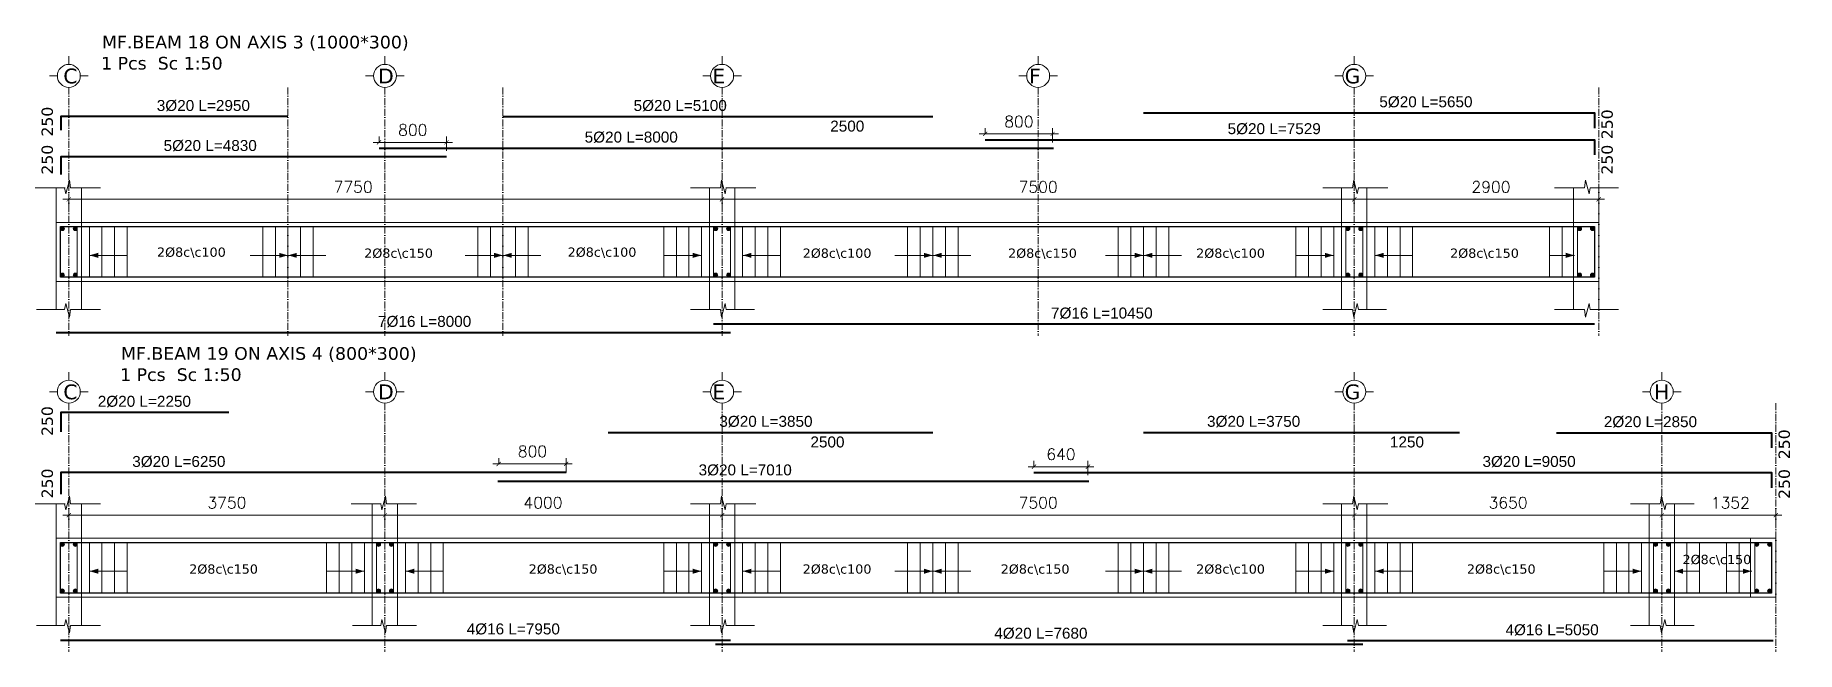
# Model space of a CAD drawing. Header units: inches. Extents: x -17020 to 43805, y -10194 to 123061.
# Drawn here: x 7716 to 9805, y 111317 to 112049 of the extents above; entities that cross this region are included whole.
import ezdxf

# ---------------------------------------------------------------- set-up
doc = ezdxf.new("R2010")
doc.units = ezdxf.units.IN
doc.header["$LTSCALE"] = 0.7
doc.header["$MEASUREMENT"] = 0
doc.linetypes.add('ACAD_ISO10W100', pattern=[18, 12, -3, 0, -3])
doc.layers.get('0').update_dxf_attribs({"lineweight": 13})
doc.layers.get('Defpoints').update_dxf_attribs({"lineweight": 5})
for name, color, linetype, lineweight in [('axis', 254, 'ACAD_ISO10W100', 9), ('BEAM FRAME', 5, 'Continuous', 18), ('COLUMN', 4, 'Continuous', 20), ('elevline', 30, 'Continuous', 20), ('FRAME 070', 5, 'Continuous', 60), ('hatch', 9, 'Continuous', 9), ('renforcment', 141, 'Continuous', 40), ('tex', 3, 'Continuous', 25), ('TEXT', 3, 'Continuous', 25), ('top rein. extension', 50, 'Continuous', 20), ('top renforcment', 7, 'Continuous', 40)]:
    doc.layers.add(name, color=color, linetype=linetype, lineweight=lineweight)
doc.styles.add('100', font='romans.shx', dxfattribs={"height": 13.5})
doc.styles.add('romanc', font='verdana.ttf', dxfattribs={"height": 250})
doc.styles.get("Standard").update_dxf_attribs({"font": 'arial.ttf', "height": 13})
doc.dimstyles.new('100', dxfattribs={"dimtxt": 13.5, "dimasz": 5, "dimexe": 7, "dimexo": 7, "dimgap": 8, "dimtad": 1, "dimdec": 0, "dimlfac": 10, "dimzin": 4, "dimdsep": 46, "dimtxsty": '100', "dimblk": 'ARCHTICK', "dimcen": 0.09, "dimdle": 7, "dimclrd": 1, "dimclre": 8, "dimclrt": 2, "dimadec": 0, "dimazin": 1, "dimtfac": 1, "dimtdec": 0, "dimtix": 1, "dimtofl": 0, "dimtmove": 0, "dimatfit": 3, "dimldrblk": 'ARCHTICK', "dimfxl": 0.18, "dimtolj": 1, "dimtzin": 0, "dimlwd": -1, "dimlwe": -1, "dimarcsym": 0})
doc.dimstyles.get("Standard").update_dxf_attribs({"dimtxt": 13, "dimasz": 5, "dimexe": 0.18, "dimexo": 0.0625, "dimgap": 6, "dimtad": 1, "dimdec": 0, "dimlfac": 10, "dimzin": 0, "dimdsep": 46, "dimtxsty": 'Standard', "dimblk": 'ARCHTICK', "dimcen": 0.09, "dimse1": 1, "dimse2": 1, "dimclrd": 1, "dimclre": 7, "dimclrt": 3, "dimadec": 0, "dimazin": 0, "dimtfac": 1, "dimtdec": 0, "dimtix": 1, "dimtofl": 0, "dimtmove": 0, "dimatfit": 3, "dimldrblk": 'ARCHTICK', "dimfxl": 1, "dimtolj": 1, "dimtzin": 0, "dimarcsym": 0})

msp = doc.modelspace()

# ---------------------------------------------------------------- texts
at = {"layer": 'tex', "style": 'romanc'}
for s, p in [('2%%C8c\\c100', (7859.98, 111785.83)), ('2%%C8c\\c150', (8105.79, 111784.61, -33436.19)), ('2%%C8c\\c100', (8347.15, 111785.83)), ('2%%C8c\\c100', (8626.02, 111784.61, -33436.19)), ('2%%C8c\\c150', (8869.69, 111784.61, -33436.19)), ('2%%C8c\\c100', (9092.82, 111784.61, -33436.19)), ('2%%C8c\\c150', (9394.12, 111784.61, -33436.19)), ('2%%C8c\\c150', (9669.81, 111421.15, -33218.28)), ('2%%C8c\\c150', (7898.16, 111409.79, -33218.28)), ('2%%C8c\\c150', (8300.94, 111409.79, -33218.28)), ('2%%C8c\\c100', (8626.02, 111409.79, -33218.28)), ('2%%C8c\\c150', (8860.99, 111409.79, -33218.28)), ('2%%C8c\\c100', (9092.82, 111409.79, -33218.28)), ('2%%C8c\\c150', (9414.02, 111409.79, -33218.28))]:
    msp.add_text(s, height=11, dxfattribs=at).set_placement(p)
at = {"layer": 'TEXT', "style": 'romanc'}
for s, height, p in [('MF.BEAM 18 ON AXIS 3 (1000*300)', 15, (7794.64, 112033.1)), ('1 Pcs  Sc 1:50 ', 15, (7793.63, 112008.01)), ('C', 17.6, (7748.8, 111991.57)), ('D', 17.6, (8122.28, 111991.57)), ('E', 17.6, (8518.91, 111991.57)), ('F', 17.6, (8894.68, 111991.57)), ('G', 17.6, (9268.99, 111991.57)), ('MF.BEAM 19 ON AXIS 4 (800*300)', 15, (7817.18, 111663.59, 217.91)), ('1 Pcs  Sc 1:50 ', 15, (7816.16, 111638.49, 217.91)), ('C', 17.6, (7748.8, 111616.75, 217.91)), ('D', 17.6, (8122.28, 111616.75, 217.91)), ('E', 17.6, (8518.91, 111616.75, 217.91)), ('G', 17.6, (9268.99, 111616.75, 217.91)), ('H', 17.6, (9636.17, 111616.75, 217.91))]:
    msp.add_text(s, height=height, dxfattribs=at).set_placement(p)
for p in [(7736.5, 111928.53, -73175.05), (9587.07, 111925.35, -73175.05), (7736.5, 111883.38, -73175.05), (9587.07, 111883.38, -73175.05), (7736.5, 111573.2, -72957.14), (9797.24, 111545.69, -72957.14), (7736.5, 111499.18, -72957.14), (9797.24, 111498.56, -72957.14)]:
    msp.add_text('250', height=13.5, rotation=90, dxfattribs=at).set_placement(p)

# ---------------------------------------------------------------- blocks, each defined once
blk = doc.blocks.new('*D910')
at = {"layer": 'Defpoints', "color": 0, "transparency": 16777216}
for p in [(7720.4, 111529.7, -65.3), (8345.4, 111529.7, 33.7), (8345.4, 111529.7)]:
    blk.add_point(p, dxfattribs=at)
at = {"layer": 'TEXT', "color": 3, "transparency": 16777216, "insert": (7885.9, 111542.7), "char_height": 13, "attachment_point": 5}
blk.add_mtext('\\A1;3%%C20 L=6250', dxfattribs=at)
blk = doc.blocks.new('_ArchTick')
at = {"color": 0, "linetype": 'ByBlock', "lineweight": 0, "const_width": 0.15}
blk.add_lwpolyline([(-0.5, -0.5), (0.5, 0.5)], dxfattribs=at)
blk = doc.blocks.new('*D911')
at = {"color": 1, "transparency": 16777216}
blk.add_line((7748.4, 111479.2), (8137.4, 111479.2), dxfattribs=at)
at = {"color": 8, "transparency": 16777216}
for p, q in [((7755.4, 111472.6), (7755.4, 111486.2)), ((8130.4, 111470.3), (8130.4, 111486.2))]:
    blk.add_line(p, q, dxfattribs=at)
at = {"layer": 'Defpoints', "color": 0, "transparency": 16777216}
for p in [(8130.4, 111479.2), (7755.4, 111465.6), (8130.4, 111463.3)]:
    blk.add_point(p, dxfattribs=at)
at = {"color": 1, "transparency": 16777216, "xscale": 5, "yscale": 5, "zscale": 5, "rotation": 180}
blk.add_blockref('_ArchTick', (7755.4, 111479.2), dxfattribs=at)
at = {"color": 1, "transparency": 16777216, "xscale": 5, "yscale": 5, "zscale": 5}
blk.add_blockref('_ArchTick', (8130.4, 111479.2), dxfattribs=at)
at = {"color": 2, "transparency": 16777216, "insert": (7942.9, 111493.9), "char_height": 13.5, "attachment_point": 5, "style": '100'}
blk.add_mtext('\\A1;3750', dxfattribs=at)
blk = doc.blocks.new('*D912')
at = {"layer": 'Defpoints', "color": 0, "transparency": 16777216}
for p in [(7745.4, 111331, -37100.9), (7745.4, 111331), (8540.4, 111331, -13652.7)]:
    blk.add_point(p, dxfattribs=at)
at = {"layer": 'TEXT', "color": 3, "transparency": 16777216, "insert": (8282.7, 111344), "char_height": 13, "attachment_point": 5}
blk.add_mtext('\\A1;4%%C16 L=7950', dxfattribs=at)
blk = doc.blocks.new('*D913')
at = {"layer": 'Defpoints', "color": 0, "transparency": 16777216}
for p in [(8264.4, 111519.7, 24.9), (8264.4, 111519.7), (8965.4, 111519.7, -167.8)]:
    blk.add_point(p, dxfattribs=at)
at = {"layer": 'TEXT', "color": 3, "transparency": 16777216, "insert": (8557.8, 111532.7), "char_height": 13, "attachment_point": 5}
blk.add_mtext('\\A1;3%%C20 L=7010', dxfattribs=at)
blk = doc.blocks.new('*D914')
at = {"color": 1, "transparency": 16777216}
blk.add_line((9273.4, 111479.2), (9652.4, 111479.2), dxfattribs=at)
at = {"color": 8, "transparency": 16777216}
for p, q in [((9280.4, 111472.8), (9280.4, 111486.2)), ((9645.4, 111473.2), (9645.4, 111486.2))]:
    blk.add_line(p, q, dxfattribs=at)
at = {"layer": 'Defpoints', "color": 0, "transparency": 16777216}
for p in [(9645.4, 111479.2), (9280.4, 111465.8), (9645.4, 111466.2)]:
    blk.add_point(p, dxfattribs=at)
at = {"color": 1, "transparency": 16777216, "xscale": 5, "yscale": 5, "zscale": 5, "rotation": 180}
blk.add_blockref('_ArchTick', (9280.4, 111479.2), dxfattribs=at)
at = {"color": 1, "transparency": 16777216, "xscale": 5, "yscale": 5, "zscale": 5}
blk.add_blockref('_ArchTick', (9645.4, 111479.2), dxfattribs=at)
at = {"color": 2, "transparency": 16777216, "insert": (9462.9, 111493.9), "char_height": 13.5, "attachment_point": 5, "style": '100'}
blk.add_mtext('\\A1;3650', dxfattribs=at)
blk = doc.blocks.new('*D915')
at = {"layer": 'Defpoints', "color": 0, "transparency": 16777216}
for p in [(8900.4, 111529.7, -157.8), (8900.4, 111529.7), (9805.4, 111529.7, -218.5)]:
    blk.add_point(p, dxfattribs=at)
at = {"layer": 'TEXT', "color": 3, "transparency": 16777216, "insert": (9487.8, 111542.7), "char_height": 13, "attachment_point": 5}
blk.add_mtext('\\A1;3%%C20 L=9050', dxfattribs=at)
blk = doc.blocks.new('*D945')
at = {"color": 1, "transparency": 16777216}
blk.add_line((8971.4, 111536.7), (8893.4, 111536.7), dxfattribs=at)
at = {"color": 8, "transparency": 16777216}
for p, q in [((8900.4, 111536.7), (8900.4, 111543.7)), ((8964.4, 111526.7), (8964.4, 111543.7))]:
    blk.add_line(p, q, dxfattribs=at)
at = {"layer": 'Defpoints', "color": 0, "transparency": 16777216}
for p in [(8900.4, 111536.7), (8900.4, 111529.7), (8964.4, 111519.7)]:
    blk.add_point(p, dxfattribs=at)
at = {"color": 1, "transparency": 16777216, "xscale": 5, "yscale": 5, "zscale": 5, "rotation": 180}
blk.add_blockref('_ArchTick', (8900.4, 111536.7), dxfattribs=at)
at = {"color": 1, "transparency": 16777216, "xscale": 5, "yscale": 5, "zscale": 5}
blk.add_blockref('_ArchTick', (8964.4, 111536.7), dxfattribs=at)
at = {"color": 2, "transparency": 16777216, "insert": (8932.4, 111551.5), "char_height": 13.5, "attachment_point": 5, "style": '100'}
blk.add_mtext('\\A1;640', dxfattribs=at)
blk = doc.blocks.new('*D916')
at = {"color": 1, "transparency": 16777216}
blk.add_line((9287.4, 111479.2), (8523.4, 111479.2), dxfattribs=at)
at = {"color": 8, "transparency": 16777216}
for p, q in [((8530.4, 111470.3), (8530.4, 111486.2)), ((9280.4, 111471.6), (9280.4, 111486.2))]:
    blk.add_line(p, q, dxfattribs=at)
at = {"layer": 'Defpoints', "color": 0, "transparency": 16777216}
for p in [(8530.4, 111479.2), (8530.4, 111463.3), (9280.4, 111464.6)]:
    blk.add_point(p, dxfattribs=at)
at = {"color": 1, "transparency": 16777216, "xscale": 5, "yscale": 5, "zscale": 5, "rotation": 180}
blk.add_blockref('_ArchTick', (8530.4, 111479.2), dxfattribs=at)
at = {"color": 1, "transparency": 16777216, "xscale": 5, "yscale": 5, "zscale": 5}
blk.add_blockref('_ArchTick', (9280.4, 111479.2), dxfattribs=at)
at = {"color": 2, "transparency": 16777216, "insert": (8905.4, 111493.9), "char_height": 13.5, "attachment_point": 5, "style": '100'}
blk.add_mtext('\\A1;7500', dxfattribs=at)
blk = doc.blocks.new('*D917')
at = {"color": 1, "transparency": 16777216}
blk.add_line((9787.6, 111479.2), (9638.4, 111479.2), dxfattribs=at)
at = {"color": 8, "transparency": 16777216}
for p, q in [((9645.4, 111473.1), (9645.4, 111486.2)), ((9780.6, 111472.8), (9780.6, 111486.2))]:
    blk.add_line(p, q, dxfattribs=at)
at = {"layer": 'Defpoints', "color": 0, "transparency": 16777216}
for p in [(9645.4, 111479.2), (9645.4, 111466.1), (9780.6, 111465.8)]:
    blk.add_point(p, dxfattribs=at)
at = {"color": 1, "transparency": 16777216, "xscale": 5, "yscale": 5, "zscale": 5, "rotation": 180}
blk.add_blockref('_ArchTick', (9645.4, 111479.2), dxfattribs=at)
at = {"color": 1, "transparency": 16777216, "xscale": 5, "yscale": 5, "zscale": 5}
blk.add_blockref('_ArchTick', (9780.6, 111479.2), dxfattribs=at)
at = {"color": 2, "transparency": 16777216, "insert": (9726.6, 111493.9), "char_height": 13.5, "attachment_point": 5, "style": '100'}
blk.add_mtext('\\A1;1352', dxfattribs=at)
blk = doc.blocks.new('*D918')
at = {"layer": 'Defpoints', "color": 0, "transparency": 16777216}
for p in [(8522.4, 111325.9, -13652.7), (9290.4, 111325.9, -49467.8), (9290.4, 111325.9)]:
    blk.add_point(p, dxfattribs=at)
at = {"layer": 'TEXT', "color": 3, "transparency": 16777216, "insert": (8908.6, 111338.9), "char_height": 13, "attachment_point": 5}
blk.add_mtext('\\A1;4%%C20 L=7680', dxfattribs=at)
blk = doc.blocks.new('*D919')
at = {"layer": 'Defpoints', "color": 0, "transparency": 16777216}
for p in [(9030.4, 111577.3, -203.1), (9030.4, 111577.3), (9405.4, 111577.3, -189.9)]:
    blk.add_point(p, dxfattribs=at)
at = {"layer": 'TEXT', "color": 3, "transparency": 16777216, "insert": (9161, 111590.3), "char_height": 13, "attachment_point": 5}
blk.add_mtext('\\A1;3%%C20 L=3750', dxfattribs=at)
blk = doc.blocks.new('*D920')
at = {"layer": 'Defpoints', "color": 0, "transparency": 16777216}
for p in [(9280.4, 111575.7), (9405.4, 111575.7), (9405.4, 111553.3)]:
    blk.add_point(p, dxfattribs=at)
at = {"layer": 'TEXT', "color": 3, "transparency": 16777216, "insert": (9342.9, 111566), "char_height": 13, "attachment_point": 5}
blk.add_mtext('\\A1;1250', dxfattribs=at)
blk = doc.blocks.new('*D921')
at = {"color": 1, "transparency": 16777216}
blk.add_line((8537.4, 111479.2), (8123.4, 111479.2), dxfattribs=at)
at = {"color": 8, "transparency": 16777216}
for p, q in [((8130.4, 111470.3), (8130.4, 111486.2)), ((8530.4, 111471.6), (8530.4, 111486.2))]:
    blk.add_line(p, q, dxfattribs=at)
at = {"layer": 'Defpoints', "color": 0, "transparency": 16777216}
for p in [(8130.4, 111479.2), (8130.4, 111463.3), (8530.4, 111464.6)]:
    blk.add_point(p, dxfattribs=at)
at = {"color": 1, "transparency": 16777216, "xscale": 5, "yscale": 5, "zscale": 5, "rotation": 180}
blk.add_blockref('_ArchTick', (8130.4, 111479.2), dxfattribs=at)
at = {"color": 1, "transparency": 16777216, "xscale": 5, "yscale": 5, "zscale": 5}
blk.add_blockref('_ArchTick', (8530.4, 111479.2), dxfattribs=at)
at = {"color": 2, "transparency": 16777216, "insert": (8317.9, 111493.9), "char_height": 13.5, "attachment_point": 5, "style": '100'}
blk.add_mtext('\\A1;4000', dxfattribs=at)
blk = doc.blocks.new('*D922')
at = {"layer": 'Defpoints', "color": 0, "transparency": 16777216}
for p in [(8395.4, 111577.3, -203.1), (8395.4, 111577.3), (8780.4, 111577.3, -189.9)]:
    blk.add_point(p, dxfattribs=at)
at = {"layer": 'TEXT', "color": 3, "transparency": 16777216, "insert": (8582.4, 111590.3), "char_height": 13, "attachment_point": 5}
blk.add_mtext('\\A1;3%%C20 L=3850', dxfattribs=at)
blk = doc.blocks.new('*D923')
at = {"layer": 'Defpoints', "color": 0, "transparency": 16777216}
for p in [(8530.4, 111575.7), (8780.4, 111575.7), (8780.4, 111553.3)]:
    blk.add_point(p, dxfattribs=at)
at = {"layer": 'TEXT', "color": 3, "transparency": 16777216, "insert": (8655.4, 111566), "char_height": 13, "attachment_point": 5}
blk.add_mtext('\\A1;2500', dxfattribs=at)
blk = doc.blocks.new('*D924')
at = {"color": 1, "transparency": 16777216}
blk.add_line((8352.4, 111540), (8258.4, 111540), dxfattribs=at)
at = {"color": 8, "transparency": 16777216}
for p, q in [((8265.4, 111540), (8265.4, 111547)), ((8345.4, 111530), (8345.4, 111547))]:
    blk.add_line(p, q, dxfattribs=at)
at = {"layer": 'Defpoints', "color": 0, "transparency": 16777216}
for p in [(8265.4, 111540), (8265.4, 111533), (8345.4, 111523)]:
    blk.add_point(p, dxfattribs=at)
at = {"color": 1, "transparency": 16777216, "xscale": 5, "yscale": 5, "zscale": 5, "rotation": 180}
blk.add_blockref('_ArchTick', (8265.4, 111540), dxfattribs=at)
at = {"color": 1, "transparency": 16777216, "xscale": 5, "yscale": 5, "zscale": 5}
blk.add_blockref('_ArchTick', (8345.4, 111540), dxfattribs=at)
at = {"color": 2, "transparency": 16777216, "insert": (8305.4, 111554.8), "char_height": 13.5, "attachment_point": 5, "style": '100'}
blk.add_mtext('\\A1;800', dxfattribs=at)
blk = doc.blocks.new('*D925')
at = {"layer": 'Defpoints', "color": 0, "transparency": 16777216}
for p in [(9272.4, 111330, -13652.7), (9777.4, 111330, -37100.9), (9777.4, 111330)]:
    blk.add_point(p, dxfattribs=at)
at = {"layer": 'TEXT', "color": 3, "transparency": 16777216, "insert": (9515.1, 111343), "char_height": 13, "attachment_point": 5}
blk.add_mtext('\\A1;4%%C16 L=5050', dxfattribs=at)
blk = doc.blocks.new('*D966')
at = {"layer": 'Defpoints', "color": 0, "transparency": 16777216}
for p in [(7720.4, 111601.1, -195), (7720.4, 111601.1), (7945.4, 111601.1, -189.9)]:
    blk.add_point(p, dxfattribs=at)
at = {"layer": 'TEXT', "color": 3, "transparency": 16777216, "insert": (7845, 111614.1), "char_height": 13, "attachment_point": 5}
blk.add_mtext('\\A1;2%%C20 L=2250', dxfattribs=at)
blk = doc.blocks.new('*D967')
at = {"layer": 'Defpoints', "color": 0, "transparency": 16777216}
for p in [(9520.4, 111576.9, -199.4), (9520.4, 111576.9), (9805.4, 111576.9, -218.5)]:
    blk.add_point(p, dxfattribs=at)
at = {"layer": 'TEXT', "color": 3, "transparency": 16777216, "insert": (9631.8, 111589.9), "char_height": 13, "attachment_point": 5}
blk.add_mtext('\\A1;2%%C20 L=2850', dxfattribs=at)
blk = doc.blocks.new('*D897')
at = {"layer": 'Defpoints', "color": 0, "transparency": 16777216}
for p in [(7720.4, 111904.6, -194.5), (8203.4, 111904.6, -221.1), (8203.4, 111904.6)]:
    blk.add_point(p, dxfattribs=at)
at = {"layer": 'TEXT', "color": 3, "transparency": 16777216, "insert": (7923.1, 111917.6), "char_height": 13, "attachment_point": 5}
blk.add_mtext('\\A1;5%%C20 L=4830', dxfattribs=at)
blk = doc.blocks.new('*D898')
at = {"color": 1, "transparency": 16777216}
blk.add_line((7748.4, 111854), (8537.4, 111854), dxfattribs=at)
at = {"color": 8, "transparency": 16777216}
for p, q in [((7755.4, 111847.4), (7755.4, 111861)), ((8530.4, 111844.3), (8530.4, 111861))]:
    blk.add_line(p, q, dxfattribs=at)
at = {"layer": 'Defpoints', "color": 0, "transparency": 16777216}
for p in [(8530.4, 111854), (7755.4, 111840.4), (8530.4, 111837.3)]:
    blk.add_point(p, dxfattribs=at)
at = {"color": 1, "transparency": 16777216, "xscale": 5, "yscale": 5, "zscale": 5, "rotation": 180}
blk.add_blockref('_ArchTick', (7755.4, 111854), dxfattribs=at)
at = {"color": 1, "transparency": 16777216, "xscale": 5, "yscale": 5, "zscale": 5}
blk.add_blockref('_ArchTick', (8530.4, 111854), dxfattribs=at)
at = {"color": 2, "transparency": 16777216, "insert": (8092.7, 111868.7), "char_height": 13.5, "attachment_point": 5, "style": '100'}
blk.add_mtext('\\A1;7750', dxfattribs=at)
blk = doc.blocks.new('*D899')
at = {"layer": 'Defpoints', "color": 0, "transparency": 16777216}
for p in [(7740.4, 111695.9, -37100.9), (7740.4, 111695.9), (8540.4, 111695.9, -13870.6)]:
    blk.add_point(p, dxfattribs=at)
at = {"layer": 'TEXT', "color": 3, "transparency": 16777216, "insert": (8177.5, 111708.9), "char_height": 13, "attachment_point": 5}
blk.add_mtext('\\A1;7%%C16 L=8000', dxfattribs=at)
blk = doc.blocks.new('*D900')
at = {"layer": 'Defpoints', "color": 0, "transparency": 16777216}
for p in [(8123.4, 111914.6, -19.2), (8123.4, 111914.6), (8923.5, 111914.6, -167.8)]:
    blk.add_point(p, dxfattribs=at)
at = {"layer": 'TEXT', "color": 3, "transparency": 16777216, "insert": (8422.6, 111927.6), "char_height": 13, "attachment_point": 5}
blk.add_mtext('\\A1;5%%C20 L=8000', dxfattribs=at)
blk = doc.blocks.new('*D901')
at = {"color": 1, "transparency": 16777216}
blk.add_line((9273.4, 111854), (9577.4, 111854), dxfattribs=at)
at = {"color": 8, "transparency": 16777216}
for p, q in [((9280.4, 111847.6), (9280.4, 111861)), ((9570.4, 111848), (9570.4, 111861))]:
    blk.add_line(p, q, dxfattribs=at)
at = {"layer": 'Defpoints', "color": 0, "transparency": 16777216}
for p in [(9570.4, 111854), (9280.4, 111840.6), (9570.4, 111841, 217.9)]:
    blk.add_point(p, dxfattribs=at)
at = {"color": 1, "transparency": 16777216, "xscale": 5, "yscale": 5, "zscale": 5, "rotation": 180}
blk.add_blockref('_ArchTick', (9280.4, 111854), dxfattribs=at)
at = {"color": 1, "transparency": 16777216, "xscale": 5, "yscale": 5, "zscale": 5}
blk.add_blockref('_ArchTick', (9570.4, 111854), dxfattribs=at)
at = {"color": 2, "transparency": 16777216, "insert": (9442.6, 111868.7), "char_height": 13.5, "attachment_point": 5, "style": '100'}
blk.add_mtext('\\A1;2900', dxfattribs=at)
blk = doc.blocks.new('*D902')
at = {"layer": 'Defpoints', "color": 0, "transparency": 16777216}
for p in [(8842.5, 111924.6, -157.8), (8842.5, 111924.6), (9595.4, 111924.6, -218.5)]:
    blk.add_point(p, dxfattribs=at)
at = {"layer": 'TEXT', "color": 3, "transparency": 16777216, "insert": (9185.4, 111937.6), "char_height": 13, "attachment_point": 5}
blk.add_mtext('\\A1;5%%C20 L=7529', dxfattribs=at)
blk = doc.blocks.new('*D944')
at = {"color": 8, "transparency": 16777216}
for p, q in [((8842.5, 111931.6), (8842.5, 111938.6)), ((8922.5, 111921.6), (8922.5, 111938.6))]:
    blk.add_line(p, q, dxfattribs=at)
at = {"color": 1, "transparency": 16777216}
blk.add_line((8929.5, 111931.6), (8835.5, 111931.6), dxfattribs=at)
at = {"layer": 'Defpoints', "color": 0, "transparency": 16777216}
for p in [(8842.5, 111931.6), (8842.5, 111924.6), (8922.5, 111914.6)]:
    blk.add_point(p, dxfattribs=at)
at = {"color": 1, "transparency": 16777216, "xscale": 5, "yscale": 5, "zscale": 5, "rotation": 180}
blk.add_blockref('_ArchTick', (8842.5, 111931.6), dxfattribs=at)
at = {"color": 1, "transparency": 16777216, "xscale": 5, "yscale": 5, "zscale": 5}
blk.add_blockref('_ArchTick', (8922.5, 111931.6), dxfattribs=at)
at = {"color": 2, "transparency": 16777216, "insert": (8882.5, 111946.3), "char_height": 13.5, "attachment_point": 5, "style": '100'}
blk.add_mtext('\\A1;800', dxfattribs=at)
blk = doc.blocks.new('*D903')
at = {"color": 1, "transparency": 16777216}
blk.add_line((9287.4, 111854), (8523.4, 111854), dxfattribs=at)
at = {"color": 8, "transparency": 16777216}
for p, q in [((8530.4, 111845.1), (8530.4, 111861)), ((9280.4, 111849.7), (9280.4, 111861))]:
    blk.add_line(p, q, dxfattribs=at)
at = {"layer": 'Defpoints', "color": 0, "transparency": 16777216}
for p in [(8530.4, 111854), (8530.4, 111838.1), (9280.4, 111842.7)]:
    blk.add_point(p, dxfattribs=at)
at = {"color": 1, "transparency": 16777216, "xscale": 5, "yscale": 5, "zscale": 5, "rotation": 180}
blk.add_blockref('_ArchTick', (8530.4, 111854), dxfattribs=at)
at = {"color": 1, "transparency": 16777216, "xscale": 5, "yscale": 5, "zscale": 5}
blk.add_blockref('_ArchTick', (9280.4, 111854), dxfattribs=at)
at = {"color": 2, "transparency": 16777216, "insert": (8905.4, 111868.7), "char_height": 13.5, "attachment_point": 5, "style": '100'}
blk.add_mtext('\\A1;7500', dxfattribs=at)
blk = doc.blocks.new('*D904')
at = {"layer": 'Defpoints', "color": 0, "transparency": 16777216}
for p in [(8520.4, 111705.8, -13652.7), (9565.4, 111705.8, -37100.9), (9565.4, 111705.8)]:
    blk.add_point(p, dxfattribs=at)
at = {"layer": 'TEXT', "color": 3, "transparency": 16777216, "insert": (8980.9, 111718.8), "char_height": 13, "attachment_point": 5}
blk.add_mtext('\\A1;7%%C16 L=10450', dxfattribs=at)
blk = doc.blocks.new('*D905')
at = {"layer": 'Defpoints', "color": 0, "transparency": 16777216}
for p in [(7720.4, 111952.1, -195), (7720.4, 111952.1), (8015.4, 111952.1, -189.9)]:
    blk.add_point(p, dxfattribs=at)
at = {"layer": 'TEXT', "color": 3, "transparency": 16777216, "insert": (7915, 111965.1), "char_height": 13, "attachment_point": 5}
blk.add_mtext('\\A1;3%%C20 L=2950', dxfattribs=at)
blk = doc.blocks.new('*D906')
at = {"layer": 'Defpoints', "color": 0, "transparency": 16777216}
for p in [(9030.4, 111956.5, -157.8), (9030.4, 111956.5), (9595.4, 111956.5, -218.5)]:
    blk.add_point(p, dxfattribs=at)
at = {"layer": 'TEXT', "color": 3, "transparency": 16777216, "insert": (9365.4, 111969.5), "char_height": 13, "attachment_point": 5}
blk.add_mtext('\\A1;5%%C20 L=5650', dxfattribs=at)
blk = doc.blocks.new('*D907')
at = {"layer": 'Defpoints', "color": 0, "transparency": 16777216}
for p in [(8270.4, 111952.1, -203.1), (8270.4, 111952.1), (8780.4, 111952.1, -189.9)]:
    blk.add_point(p, dxfattribs=at)
at = {"layer": 'TEXT', "color": 3, "transparency": 16777216, "insert": (8480.7, 111965.1), "char_height": 13, "attachment_point": 5}
blk.add_mtext('\\A1;5%%C20 L=5100', dxfattribs=at)
blk = doc.blocks.new('*D908')
at = {"layer": 'Defpoints', "color": 0, "transparency": 16777216}
for p in [(8530.4, 111950.5), (8780.4, 111950.5), (8780.4, 111928.2)]:
    blk.add_point(p, dxfattribs=at)
at = {"layer": 'TEXT', "color": 3, "transparency": 16777216, "insert": (8678.9, 111940.8), "char_height": 13, "attachment_point": 5}
blk.add_mtext('\\A1;2500', dxfattribs=at)
blk = doc.blocks.new('*D909')
at = {"color": 1, "transparency": 16777216}
blk.add_line((8210.4, 111921.6), (8116.4, 111921.6), dxfattribs=at)
at = {"color": 8, "transparency": 16777216}
for p, q in [((8123.4, 111921.6), (8123.4, 111928.6)), ((8203.4, 111911.6), (8203.4, 111928.6))]:
    blk.add_line(p, q, dxfattribs=at)
at = {"layer": 'Defpoints', "color": 0, "transparency": 16777216}
for p in [(8123.4, 111921.6), (8123.4, 111914.6), (8203.4, 111904.6)]:
    blk.add_point(p, dxfattribs=at)
at = {"color": 1, "transparency": 16777216, "xscale": 5, "yscale": 5, "zscale": 5, "rotation": 180}
blk.add_blockref('_ArchTick', (8123.4, 111921.6), dxfattribs=at)
at = {"color": 1, "transparency": 16777216, "xscale": 5, "yscale": 5, "zscale": 5}
blk.add_blockref('_ArchTick', (8203.4, 111921.6), dxfattribs=at)
at = {"color": 2, "transparency": 16777216, "insert": (8163.4, 111936.3), "char_height": 13.5, "attachment_point": 5, "style": '100'}
blk.add_mtext('\\A1;800', dxfattribs=at)

# ---------------------------------------------------------------- dimensions: what is measured, and where the dimension line sits
for base, p1, p2, picture, middle in [((8842.47, 111931.56), (8922.47, 111914.56), (8842.47, 111924.56), '*D944', (8882.47, 111946.31)), ((8123.44, 111921.56), (8203.44, 111904.56), (8123.44, 111914.56), '*D909', (8163.44, 111936.31)), ((8265.39, 111540.01, 217.91), (8345.39, 111523.01, 217.91), (8265.39, 111533.01, 217.91), '*D924', (8305.39, 111554.76, 217.91)), ((8900.37, 111536.74, 217.91), (8964.37, 111519.74, 217.91), (8900.37, 111529.74, 217.91), '*D945', (8932.37, 111551.49, 217.91))]:
    dim = msp.add_linear_dim(base=base, p1=p1, p2=p2, dimstyle='100')
    dim.commit()
    dim.dimension.update_dxf_attribs({"geometry": picture, "text_midpoint": middle})
for base, p1, p2, picture, middle in [((8530.39, 111853.98), (7755.39, 111840.39), (8530.39, 111837.27), '*D898', (8092.74, 111853.98)), ((9570.39, 111853.98), (9280.39, 111840.63), (9570.39, 111840.98, 217.91), '*D901', (9442.6, 111853.98)), ((8130.39, 111479.16, 217.91), (7755.39, 111465.57, 217.91), (8130.39, 111463.25, 217.91), '*D911', (7942.89, 111479.16, 217.91)), ((9645.39, 111479.16, 217.91), (9280.39, 111465.81, 217.91), (9645.39, 111466.16, 217.91), '*D914', (9462.89, 111479.16, 217.91))]:
    dim = msp.add_linear_dim(base=base, p1=p1, p2=p2, dimstyle='100')
    dim.commit()
    dim.dimension.update_dxf_attribs({"geometry": picture, "text_midpoint": middle, "dimtype": 160})
for base, p1, p2, picture, middle in [((8530.39, 111853.98), (9280.39, 111842.7), (8530.39, 111838.07), '*D903', (8905.39, 111853.98)), ((8130.39, 111479.16, 217.91), (8530.39, 111464.59, 217.91), (8130.39, 111463.25, 217.91), '*D921', (8317.89, 111479.16, 217.91)), ((8530.39, 111479.16, 217.91), (9280.39, 111464.59, 217.91), (8530.39, 111463.25, 217.91), '*D916', (8905.39, 111479.16, 217.91)), ((9645.39, 111479.16, 217.91), (9780.57, 111465.84, 217.91), (9645.39, 111466.05, 217.91), '*D917', (9726.63, 111479.16, 217.91))]:
    dim = msp.add_linear_dim(base=base, p1=p1, p2=p2, angle=180, dimstyle='100')
    dim.commit()
    dim.dimension.update_dxf_attribs({"geometry": picture, "text_midpoint": middle, "dimtype": 160})
at = {"layer": 'TEXT'}
for base, p1, p2, angle, text, picture, middle in [((7720.39, 111952.11), (8015.39, 111952.11, -189.88), (7720.39, 111952.11, -195.02), 180, '3%%C20 L=<>', '*D905', (7914.96, 111952.11)), ((8270.39, 111952.11), (8780.39, 111952.11, -189.88), (8270.39, 111952.11, -203.15), 180, '5%%C20 L=<>', '*D907', (8480.67, 111952.11)), ((9030.39, 111956.52), (9595.39, 111956.52, -218.54), (9030.39, 111956.52, -157.78), 180, '5%%C20 L=<>', '*D906', (9365.44, 111956.52)), ((8842.47, 111924.56), (9595.39, 111924.56, -218.54), (8842.47, 111924.56, -157.78), 180, '5%%C20 L=<>', '*D902', (9185.41, 111924.56)), ((8203.4389, 111904.5561), (7720.3948, 111904.5561, -194.5281), (8203.4389, 111904.5561, -221.0638), 0, '5%%C20 L=<>', '*D897', (7923.1157, 111904.5561)), ((8123.44, 111914.56), (8923.47, 111914.56, -167.76), (8123.44, 111914.56, -19.16), 180, '5%%C20 L=<>', '*D900', (8422.59, 111914.56)), ((7740.4, 111695.94, 12366.96), (8540.39, 111695.94, -1503.63), (7740.4, 111695.94, -24733.92), 180, '7%%C16 L=<>', '*D899', (8177.53, 111695.94, 12366.96)), ((9565.39, 111705.8, 12366.96), (8520.39, 111705.8, -1285.72), (9565.39, 111705.8, -24733.92), 0, '7%%C16 L=<>', '*D904', (8980.91, 111705.8, 12366.96)), ((7720.39, 111601.11, 217.91), (7945.39, 111601.11, 28.03), (7720.39, 111601.11, 22.88), 180, '2%%C20 L=<>', '*D966', (7844.96, 111601.11, 217.91)), ((8395.39, 111577.3, 217.91), (8780.39, 111577.3, 28.03), (8395.39, 111577.3, 14.76), 180, '3%%C20 L=<>', '*D922', (8582.44, 111577.3, 217.91)), ((9030.39, 111577.3, 217.91), (9405.39, 111577.3, 28.03), (9030.39, 111577.3, 14.76), 180, '3%%C20 L=<>', '*D919', (9160.96, 111577.3, 217.91)), ((9520.39, 111576.87, 217.91), (9805.37, 111576.87, -0.63), (9520.39, 111576.87, 18.5), 180, '2%%C20 L=<>', '*D967', (9631.79, 111576.87, 217.91)), ((8345.39, 111529.74, 217.91), (7720.39, 111529.74, 152.57), (8345.39, 111529.74, 251.64), 0, '3%%C20 L=<>', '*D910', (7885.89, 111529.74, 217.91)), ((8900.37, 111529.74, 217.91), (9805.37, 111529.74, -0.63), (8900.37, 111529.74, 60.13), 180, '3%%C20 L=<>', '*D915', (9487.81, 111529.74, 217.91)), ((8264.39, 111519.74, 217.91), (8965.37, 111519.74, 50.15), (8264.39, 111519.74, 242.85), 180, '3%%C20 L=<>', '*D913', (8557.82, 111519.74, 217.91)), ((7745.4, 111330.99, 12584.87), (8540.39, 111330.99, -1067.81), (7745.4, 111330.99, -24516.02), 180, '4%%C16 L=<>', '*D912', (8282.71, 111330.99, 12584.87)), ((9290.39, 111325.87, 12584.87), (8522.39, 111325.87, -1067.81), (9290.39, 111325.87, -36882.98), 0, '4%%C20 L=<>', '*D918', (8908.64, 111325.87, 12584.87)), ((9777.37, 111330.05, 12584.87), (9272.39, 111330.05, -1067.81), (9777.37, 111330.05, -24516.02), 0, '4%%C16 L=<>', '*D925', (9515.12, 111330.05, 12584.87))]:
    dim = msp.add_linear_dim(base=base, p1=p1, p2=p2, angle=angle, text=text, dimstyle='Standard', override={"dimsd1": 1, "dimsd2": 1, "dimfxl": 0.1, "dimfxlon": 1}, dxfattribs=at)
    dim.commit()
    dim.dimension.update_dxf_attribs({"geometry": picture, "text_midpoint": middle, "dimtype": 161})
dim = msp.add_linear_dim(base=(8780.39, 111928.17), p1=(8530.39, 111950.55), p2=(8780.39, 111950.55), dimstyle='Standard', override={"dimsd1": 1, "dimsd2": 1, "dimfxl": 0.1, "dimfxlon": 1}, dxfattribs=at)
dim.commit()
dim.dimension.update_dxf_attribs({"geometry": '*D908', "text_midpoint": (8678.89, 111928.17), "dimtype": 160})
for base, p1, p2, picture, middle in [((8780.39, 111553.34, 217.91), (8530.39, 111575.73, 217.91), (8780.39, 111575.73, 217.91), '*D923', (8655.39, 111565.97, 217.91)), ((9405.39, 111553.34, 217.91), (9280.39, 111575.73, 217.91), (9405.39, 111575.73, 217.91), '*D920', (9342.89, 111565.97, 217.91))]:
    dim = msp.add_linear_dim(base=base, p1=p1, p2=p2, dimstyle='Standard', override={"dimsd1": 1, "dimsd2": 1, "dimfxl": 0.1, "dimfxlon": 1}, dxfattribs=at)
    dim.commit()
    dim.dimension.update_dxf_attribs({"geometry": picture, "text_midpoint": middle})

# ---------------------------------------------------------------- hatches: boundary and pattern name
at = {"layer": 'elevline'}
for points in [[(7750.15, 111819.3, 1), (7745.39, 111819.3, 1)], [(7760.64, 111819.3, -1), (7765.39, 111819.3, -1)], [(8525.15, 111819.3, 1), (8520.39, 111819.3, 1)], [(8535.64, 111819.3, -1), (8540.39, 111819.3, -1)], [(9275.15, 111819.3, 1), (9270.39, 111819.3, 1)], [(9285.64, 111819.3, -1), (9290.39, 111819.3, -1)], [(9550.15, 111819.3, 1), (9545.39, 111819.3, 1)], [(9560.64, 111819.3, -1), (9565.39, 111819.3, -1)], [(7750.15, 111764.06, -1), (7745.39, 111764.06, -1)], [(7760.64, 111764.06, 1), (7765.39, 111764.06, 1)], [(8525.15, 111764.06, -1), (8520.39, 111764.06, -1)], [(8535.64, 111764.06, 1), (8540.39, 111764.06, 1)], [(9275.15, 111764.06, -1), (9270.39, 111764.06, -1)], [(9285.64, 111764.06, 1), (9290.39, 111764.06, 1)], [(9550.15, 111764.06, -1), (9545.39, 111764.06, -1)], [(9560.64, 111764.06, 1), (9565.39, 111764.06, 1)], [(7750.15, 111444.48, 1), (7745.39, 111444.48, 1)], [(7760.64, 111444.48, -1), (7765.39, 111444.48, -1)], [(8125.15, 111444.48, 1), (8120.39, 111444.48, 1)], [(8135.64, 111444.48, -1), (8140.39, 111444.48, -1)], [(8525.15, 111444.48, 1), (8520.39, 111444.48, 1)], [(8535.64, 111444.48, -1), (8540.39, 111444.48, -1)], [(9275.15, 111444.48, 1), (9270.39, 111444.48, 1)], [(9285.64, 111444.48, -1), (9290.39, 111444.48, -1)], [(9640.15, 111444.48, 1), (9635.39, 111444.48, 1)], [(9650.64, 111444.48, -1), (9655.39, 111444.48, -1)], [(9760.33, 111444.48, 1), (9755.57, 111444.48, 1)], [(9770.81, 111444.48, -1), (9775.57, 111444.48, -1)], [(7750.15, 111389.24, -1), (7745.39, 111389.24, -1)], [(7760.64, 111389.24, 1), (7765.39, 111389.24, 1)], [(8125.15, 111389.24, -1), (8120.39, 111389.24, -1)], [(8135.64, 111389.24, 1), (8140.39, 111389.24, 1)], [(8525.15, 111389.24, -1), (8520.39, 111389.24, -1)], [(8535.64, 111389.24, 1), (8540.39, 111389.24, 1)], [(9275.15, 111389.24, -1), (9270.39, 111389.24, -1)], [(9285.64, 111389.24, 1), (9290.39, 111389.24, 1)], [(9640.15, 111389.24, -1), (9635.39, 111389.24, -1)], [(9650.64, 111389.24, 1), (9655.39, 111389.24, 1)], [(9760.33, 111389.24, -1), (9755.57, 111389.24, -1)], [(9770.81, 111389.24, 1), (9775.57, 111389.24, 1)]]:
    msp.add_hatch(color=256, dxfattribs=at).paths.add_polyline_path(points)

# ---------------------------------------------------------------- linework, layer by layer
at = {"layer": 'axis'}
for p, q in [((7755.39, 111986.87), (7755.39, 111691.94)), ((8015.39, 111986.87), (8015.39, 111691.94)), ((8130.39, 111986.87), (8130.39, 111691.94)), ((8130.39, 111986.87), (8130.39, 111691.94)), ((8270.39, 111986.87), (8270.39, 111691.94)), ((8530.39, 111986.87), (8530.39, 111691.94)), ((8530.39, 111986.87), (8530.39, 111691.94)), ((8905.39, 111986.87), (8905.39, 111691.94)), ((9280.39, 111986.87), (9280.39, 111691.94)), ((9570.39, 111986.87), (9570.39, 111691.94)), ((7755.39, 111612.06, 217.91), (7755.39, 111317.12, 217.91)), ((8130.39, 111612.06, 217.91), (8130.39, 111317.12, 217.91)), ((8130.39, 111612.06, 217.91), (8130.39, 111317.12, 217.91)), ((8530.39, 111612.06, 217.91), (8530.39, 111317.12, 217.91)), ((8530.39, 111612.06, 217.91), (8530.39, 111317.12, 217.91)), ((9280.39, 111612.06, 217.91), (9280.39, 111317.12, 217.91)), ((9645.39, 111612.06, 217.91), (9645.39, 111317.12, 217.91)), ((9780.57, 111612.06, 217.91), (9780.57, 111317.12, 217.91))]:
    msp.add_line(p, q, dxfattribs=at)
at = {"layer": 'BEAM FRAME'}
for points, elevation in [([(9570.39, 111756.68), (7740.39, 111756.68), (7740.39, 111826.68), (9570.39, 111826.68)], 217.91), ([(9780.57, 111381.86), (7740.39, 111381.86), (7740.39, 111451.86), (9780.57, 111451.86)], 435.81)]:
    msp.add_lwpolyline(points, close=True, dxfattribs=dict(at, elevation=elevation))
at = {"layer": 'COLUMN', "lineweight": 20}
for p, q in [((7740.39, 111867.61, 217.91), (7740.39, 111826.68, 217.91)), ((7770.39, 111867.61, 217.91), (7770.39, 111826.68, 217.91)), ((8515.39, 111867.61, 217.91), (8515.39, 111826.68, 217.91)), ((8545.39, 111867.61, 217.91), (8545.39, 111826.68, 217.91)), ((9265.39, 111867.61, 217.91), (9265.39, 111826.68, 217.91)), ((9295.39, 111867.61, 217.91), (9295.39, 111826.68, 217.91)), ((9540.39, 111867.61, 217.91), (9540.39, 111826.68, 217.91)), ((9570.39, 111867.61, 217.91), (9570.39, 111826.68, 217.91)), ((7740.39, 111723.25, 217.91), (7740.39, 111756.68, 217.91)), ((7770.39, 111723.25, 217.91), (7770.39, 111756.68, 217.91)), ((8515.39, 111723.25, 217.91), (8515.39, 111756.68, 217.91)), ((8545.39, 111723.25, 217.91), (8545.39, 111756.68, 217.91)), ((9265.39, 111723.25, 217.91), (9265.39, 111756.68, 217.91)), ((9295.39, 111723.25, 217.91), (9295.39, 111756.68, 217.91)), ((9540.39, 111723.25, 217.91), (9540.39, 111756.68, 217.91)), ((9570.39, 111723.25, 217.91), (9570.39, 111756.68, 217.91)), ((7740.39, 111492.79, 435.81), (7740.39, 111451.86, 435.81)), ((7770.39, 111492.79, 435.81), (7770.39, 111451.86, 435.81)), ((8115.39, 111492.79, 435.81), (8115.39, 111451.86, 435.81)), ((8145.39, 111492.79, 435.81), (8145.39, 111451.86, 435.81)), ((8515.39, 111492.79, 435.81), (8515.39, 111451.86, 435.81)), ((8545.39, 111492.79, 435.81), (8545.39, 111451.86, 435.81)), ((9265.39, 111492.79, 435.81), (9265.39, 111451.86, 435.81)), ((9295.39, 111492.79, 435.81), (9295.39, 111451.86, 435.81)), ((9630.39, 111492.79, 435.81), (9630.39, 111451.86, 435.81)), ((9660.39, 111492.79, 435.81), (9660.39, 111451.86, 435.81)), ((7740.39, 111348.44, 435.81), (7740.39, 111381.86, 435.81)), ((7770.39, 111348.44, 435.81), (7770.39, 111381.86, 435.81)), ((8115.39, 111348.44, 435.81), (8115.39, 111381.86, 435.81)), ((8145.39, 111348.44, 435.81), (8145.39, 111381.86, 435.81)), ((8515.39, 111348.44, 435.81), (8515.39, 111381.86, 435.81)), ((8545.39, 111348.44, 435.81), (8545.39, 111381.86, 435.81)), ((9265.39, 111348.44, 435.81), (9265.39, 111381.86, 435.81)), ((9295.39, 111348.44, 435.81), (9295.39, 111381.86, 435.81)), ((9630.39, 111348.44, 435.81), (9630.39, 111381.86, 435.81)), ((9660.39, 111348.44, 435.81), (9660.39, 111381.86, 435.81))]:
    msp.add_line(p, q, dxfattribs=at)
at = {"layer": 'elevline'}
for p, q in [((7779.71, 111761.68), (7779.71, 111821.68)), ((7794.67, 111761.68), (7794.67, 111821.68)), ((7809.67, 111761.68), (7809.67, 111821.68)), ((7824.67, 111761.68), (7824.67, 111821.68)), ((7985.44, 111761.68), (7985.44, 111821.68)), ((8000.44, 111761.68), (8000.44, 111821.68)), ((8015.39, 111761.68), (8015.39, 111821.68)), ((8030.35, 111761.68), (8030.35, 111821.68)), ((8045.35, 111761.68), (8045.35, 111821.68)), ((8240.44, 111761.68), (8240.44, 111821.68)), ((8255.44, 111761.68), (8255.44, 111821.68)), ((8270.39, 111761.68), (8270.39, 111821.68)), ((8285.35, 111761.68), (8285.35, 111821.68)), ((8300.35, 111761.68), (8300.35, 111821.68)), ((8461.12, 111761.68), (8461.12, 111821.68)), ((8476.12, 111761.68), (8476.12, 111821.68)), ((8491.12, 111761.68), (8491.12, 111821.68)), ((8506.08, 111761.68), (8506.08, 111821.68)), ((8554.71, 111761.68), (8554.71, 111821.68)), ((8569.67, 111761.68), (8569.67, 111821.68)), ((8584.67, 111761.68), (8584.67, 111821.68)), ((8599.67, 111761.68), (8599.67, 111821.68)), ((8750.44, 111761.68, -189.88), (8750.44, 111821.68, -189.88)), ((8765.44, 111761.68, -189.88), (8765.44, 111821.68, -189.88)), ((8780.39, 111761.68, -189.88), (8780.39, 111821.68, -189.88)), ((8795.35, 111761.68, -189.88), (8795.35, 111821.68, -189.88)), ((8810.35, 111761.68, -189.88), (8810.35, 111821.68, -189.88)), ((9000.44, 111761.68, -203.15), (9000.44, 111821.68, -203.15)), ((9015.44, 111761.68, -203.15), (9015.44, 111821.68, -203.15)), ((9030.39, 111761.68, -203.15), (9030.39, 111821.68, -203.15)), ((9045.35, 111761.68, -203.15), (9045.35, 111821.68, -203.15)), ((9060.35, 111761.68, -203.15), (9060.35, 111821.68, -203.15)), ((9211.12, 111761.68), (9211.12, 111821.68)), ((9226.12, 111761.68), (9226.12, 111821.68)), ((9241.12, 111761.68), (9241.12, 111821.68)), ((9256.08, 111761.68), (9256.08, 111821.68)), ((9304.71, 111761.68), (9304.71, 111821.68)), ((9319.67, 111761.68), (9319.67, 111821.68)), ((9334.67, 111761.68), (9334.67, 111821.68)), ((9349.67, 111761.68), (9349.67, 111821.68)), ((9511.89, 111761.68), (9511.89, 111821.68)), ((9526.89, 111761.68), (9526.89, 111821.68)), ((9545.35, 111761.68), (9545.35, 111821.68)), ((7779.71, 111386.86, 217.91), (7779.71, 111446.86, 217.91)), ((7794.67, 111386.86, 217.91), (7794.67, 111446.86, 217.91)), ((7809.67, 111386.86, 217.91), (7809.67, 111446.86, 217.91)), ((7824.67, 111386.86, 217.91), (7824.67, 111446.86, 217.91)), ((8061.12, 111386.86, 217.91), (8061.12, 111446.86, 217.91)), ((8076.12, 111386.86, 217.91), (8076.12, 111446.86, 217.91)), ((8091.12, 111386.86, 217.91), (8091.12, 111446.86, 217.91)), ((8106.08, 111386.86, 217.91), (8106.08, 111446.86, 217.91)), ((8154.71, 111386.86, 217.91), (8154.71, 111446.86, 217.91)), ((8169.67, 111386.86, 217.91), (8169.67, 111446.86, 217.91)), ((8184.67, 111386.86, 217.91), (8184.67, 111446.86, 217.91)), ((8199.67, 111386.86, 217.91), (8199.67, 111446.86, 217.91)), ((8461.12, 111386.86, 217.91), (8461.12, 111446.86, 217.91)), ((8476.12, 111386.86, 217.91), (8476.12, 111446.86, 217.91)), ((8491.12, 111386.86, 217.91), (8491.12, 111446.86, 217.91)), ((8506.08, 111386.86, 217.91), (8506.08, 111446.86, 217.91)), ((8554.71, 111386.86, 217.91), (8554.71, 111446.86, 217.91)), ((8569.67, 111386.86, 217.91), (8569.67, 111446.86, 217.91)), ((8584.67, 111386.86, 217.91), (8584.67, 111446.86, 217.91)), ((8599.67, 111386.86, 217.91), (8599.67, 111446.86, 217.91)), ((8750.44, 111386.86, 28.03), (8750.44, 111446.86, 28.03)), ((8765.44, 111386.86, 28.03), (8765.44, 111446.86, 28.03)), ((8780.39, 111386.86, 28.03), (8780.39, 111446.86, 28.03)), ((8795.35, 111386.86, 28.03), (8795.35, 111446.86, 28.03)), ((8810.35, 111386.86, 28.03), (8810.35, 111446.86, 28.03)), ((9000.44, 111386.86, 14.76), (9000.44, 111446.86, 14.76)), ((9015.44, 111386.86, 14.76), (9015.44, 111446.86, 14.76)), ((9030.39, 111386.86, 14.76), (9030.39, 111446.86, 14.76)), ((9045.35, 111386.86, 14.76), (9045.35, 111446.86, 14.76)), ((9060.35, 111386.86, 14.76), (9060.35, 111446.86, 14.76)), ((9211.12, 111386.86, 217.91), (9211.12, 111446.86, 217.91)), ((9226.12, 111386.86, 217.91), (9226.12, 111446.86, 217.91)), ((9241.12, 111386.86, 217.91), (9241.12, 111446.86, 217.91)), ((9256.08, 111386.86, 217.91), (9256.08, 111446.86, 217.91)), ((9304.71, 111386.86, 217.91), (9304.71, 111446.86, 217.91)), ((9319.67, 111386.86, 217.91), (9319.67, 111446.86, 217.91)), ((9334.67, 111386.86, 217.91), (9334.67, 111446.86, 217.91)), ((9349.67, 111386.86, 217.91), (9349.67, 111446.86, 217.91)), ((9576.32, 111386.86, 217.91), (9576.32, 111446.86, 217.91)), ((9591.32, 111386.86, 217.91), (9591.32, 111446.86, 217.91)), ((9606.32, 111386.86, 217.91), (9606.32, 111446.86, 217.91)), ((9621.28, 111386.86, 217.91), (9621.28, 111446.86, 217.91)), ((9635.35, 111386.86, 217.91), (9635.35, 111446.86, 217.91)), ((9674.89, 111386.86, 217.91), (9674.89, 111446.86, 217.91)), ((9689.89, 111386.86, 217.91), (9689.89, 111446.86, 217.91)), ((9722.07, 111386.86, 217.91), (9722.07, 111446.86, 217.91)), ((9737.07, 111386.86, 217.91), (9737.07, 111446.86, 217.91)), ((9755.53, 111386.86, 217.91), (9755.53, 111446.86, 217.91))]:
    msp.add_line(p, q, dxfattribs=at)
for centre in [(7747.77, 111819.3), (7763.02, 111819.3), (8522.77, 111819.3), (8538.02, 111819.3), (9272.77, 111819.3), (9288.02, 111819.3), (9547.77, 111819.3), (9563.02, 111819.3), (7747.77, 111764.06), (7763.02, 111764.06), (8522.77, 111764.06), (8538.02, 111764.06), (9272.77, 111764.06), (9288.02, 111764.06), (9547.77, 111764.06), (9563.02, 111764.06), (7747.77, 111444.48, 217.91), (7763.02, 111444.48, 217.91), (8122.77, 111444.48, 217.91), (8138.02, 111444.48, 217.91), (8522.77, 111444.48, 217.91), (8538.02, 111444.48, 217.91), (9272.77, 111444.48, 217.91), (9288.02, 111444.48, 217.91), (9637.77, 111444.48, 217.91), (9653.02, 111444.48, 217.91), (9757.95, 111444.48, 217.91), (9773.19, 111444.48, 217.91), (7747.77, 111389.24, 217.91), (7763.02, 111389.24, 217.91), (8122.77, 111389.24, 217.91), (8138.02, 111389.24, 217.91), (8522.77, 111389.24, 217.91), (8538.02, 111389.24, 217.91), (9272.77, 111389.24, 217.91), (9288.02, 111389.24, 217.91), (9637.77, 111389.24, 217.91), (9653.02, 111389.24, 217.91), (9757.95, 111389.24, 217.91), (9773.19, 111389.24, 217.91)]:
    msp.add_circle(centre, 2.38, dxfattribs=at)
at = {"layer": 'FRAME 070', "lineweight": 20}
for p, q in [((7756.08, 111876.61, 217.91), (7751.9, 111860.53, 217.91)), ((7757.43, 111867.61, 217.91), (7756.08, 111876.61, 217.91)), ((8528.36, 111867.61, 217.91), (8529.71, 111876.61, 217.91)), ((8529.71, 111876.61, 217.91), (8533.89, 111860.53, 217.91)), ((9278.36, 111867.61, 217.91), (9279.71, 111876.61, 217.91)), ((9279.71, 111876.61, 217.91), (9283.89, 111860.53, 217.91)), ((9553.36, 111867.61, 217.91), (9554.71, 111876.61, 217.91)), ((9554.71, 111876.61, 217.91), (9558.89, 111860.53, 217.91)), ((7750.87, 111867.61, 217.91), (7715.51, 111867.61, 217.91)), ((7751.9, 111860.53, 217.91), (7750.39, 111867.61, 217.91)), ((7792.78, 111867.61, 217.91), (7757.43, 111867.61, 217.91)), ((8493, 111867.61, 217.91), (8528.36, 111867.61, 217.91)), ((8533.89, 111860.53, 217.91), (8535.4, 111867.61, 217.91)), ((8534.92, 111867.61, 217.91), (8570.28, 111867.61, 217.91)), ((9243, 111867.61, 217.91), (9278.36, 111867.61, 217.91)), ((9283.89, 111860.53, 217.91), (9285.4, 111867.61, 217.91)), ((9284.92, 111867.61, 217.91), (9320.28, 111867.61, 217.91)), ((9518, 111867.61, 217.91), (9553.36, 111867.61, 217.91)), ((9558.89, 111860.53, 217.91), (9560.4, 111867.61, 217.91)), ((9560.4, 111867.61, 217.91), (9593.79, 111867.61, 217.91)), ((7751.9, 111730.33, 217.91), (7750.39, 111723.25, 217.91)), ((7756.08, 111714.25, 217.91), (7751.9, 111730.33, 217.91)), ((8529.71, 111714.25, 217.91), (8533.89, 111730.33, 217.91)), ((8533.89, 111730.33, 217.91), (8535.4, 111723.25, 217.91)), ((9279.71, 111714.25, 217.91), (9283.89, 111730.33, 217.91)), ((9283.89, 111730.33, 217.91), (9285.4, 111723.25, 217.91)), ((9554.71, 111714.25, 217.91), (9558.89, 111730.33, 217.91)), ((9558.89, 111730.33, 217.91), (9560.4, 111723.25, 217.91)), ((7750.39, 111723.25, 217.91), (7717, 111723.25, 217.91)), ((7757.43, 111723.25, 217.91), (7756.08, 111714.25, 217.91)), ((7792.78, 111723.25, 217.91), (7757.43, 111723.25, 217.91)), ((8493, 111723.25, 217.91), (8528.36, 111723.25, 217.91)), ((8528.36, 111723.25, 217.91), (8529.71, 111714.25, 217.91)), ((8535.4, 111723.25, 217.91), (8568.79, 111723.25, 217.91)), ((9243, 111723.25, 217.91), (9278.36, 111723.25, 217.91)), ((9278.36, 111723.25, 217.91), (9279.71, 111714.25, 217.91)), ((9285.4, 111723.25, 217.91), (9318.79, 111723.25, 217.91)), ((9518, 111723.25, 217.91), (9553.36, 111723.25, 217.91)), ((9553.36, 111723.25, 217.91), (9554.71, 111714.25, 217.91)), ((9560.4, 111723.25, 217.91), (9593.79, 111723.25, 217.91)), ((7756.08, 111501.79, 435.81), (7751.9, 111485.71, 435.81)), ((7757.43, 111492.79, 435.81), (7756.08, 111501.79, 435.81)), ((8131.08, 111501.79, 435.81), (8126.9, 111485.71, 435.81)), ((8132.43, 111492.79, 435.81), (8131.08, 111501.79, 435.81)), ((8528.36, 111492.79, 435.81), (8529.71, 111501.79, 435.81)), ((8529.71, 111501.79, 435.81), (8533.89, 111485.71, 435.81)), ((9278.36, 111492.79, 435.81), (9279.71, 111501.79, 435.81)), ((9279.71, 111501.79, 435.81), (9283.89, 111485.71, 435.81)), ((9643.36, 111492.79, 435.81), (9644.71, 111501.79, 435.81)), ((9644.71, 111501.79, 435.81), (9648.89, 111485.71, 435.81)), ((7750.87, 111492.79, 435.81), (7715.51, 111492.79, 435.81)), ((7751.9, 111485.71, 435.81), (7750.39, 111492.79, 435.81)), ((7792.78, 111492.79, 435.81), (7757.43, 111492.79, 435.81)), ((8125.87, 111492.79, 435.81), (8090.51, 111492.79, 435.81)), ((8126.9, 111485.71, 435.81), (8125.39, 111492.79, 435.81)), ((8167.78, 111492.79, 435.81), (8132.43, 111492.79, 435.81)), ((8493, 111492.79, 435.81), (8528.36, 111492.79, 435.81)), ((8533.89, 111485.71, 435.81), (8535.4, 111492.79, 435.81)), ((8534.92, 111492.79, 435.81), (8570.28, 111492.79, 435.81)), ((9243, 111492.79, 435.81), (9278.36, 111492.79, 435.81)), ((9283.89, 111485.71, 435.81), (9285.4, 111492.79, 435.81)), ((9284.92, 111492.79, 435.81), (9320.28, 111492.79, 435.81)), ((9608, 111492.79, 435.81), (9643.36, 111492.79, 435.81)), ((9648.89, 111485.71, 435.81), (9650.4, 111492.79, 435.81)), ((9650.4, 111492.79, 435.81), (9683.79, 111492.79, 435.81)), ((7750.39, 111348.44, 435.81), (7717, 111348.44, 435.81)), ((7751.9, 111355.51, 435.81), (7750.39, 111348.44, 435.81)), ((7756.08, 111339.44, 435.81), (7751.9, 111355.51, 435.81)), ((7757.43, 111348.44, 435.81), (7756.08, 111339.44, 435.81)), ((7792.78, 111348.44, 435.81), (7757.43, 111348.44, 435.81)), ((8125.39, 111348.44, 435.81), (8092, 111348.44, 435.81)), ((8126.9, 111355.51, 435.81), (8125.39, 111348.44, 435.81)), ((8131.08, 111339.44, 435.81), (8126.9, 111355.51, 435.81)), ((8132.43, 111348.44, 435.81), (8131.08, 111339.44, 435.81)), ((8167.78, 111348.44, 435.81), (8132.43, 111348.44, 435.81)), ((8493, 111348.44, 435.81), (8528.36, 111348.44, 435.81)), ((8528.36, 111348.44, 435.81), (8529.71, 111339.44, 435.81)), ((8529.71, 111339.44, 435.81), (8533.89, 111355.51, 435.81)), ((8533.89, 111355.51, 435.81), (8535.4, 111348.44, 435.81)), ((8535.4, 111348.44, 435.81), (8568.79, 111348.44, 435.81)), ((9243, 111348.44, 435.81), (9278.36, 111348.44, 435.81)), ((9278.36, 111348.44, 435.81), (9279.71, 111339.44, 435.81)), ((9279.71, 111339.44, 435.81), (9283.89, 111355.51, 435.81)), ((9283.89, 111355.51, 435.81), (9285.4, 111348.44, 435.81)), ((9285.4, 111348.44, 435.81), (9318.79, 111348.44, 435.81)), ((9608, 111348.44, 435.81), (9643.36, 111348.44, 435.81)), ((9643.36, 111348.44, 435.81), (9644.71, 111339.44, 435.81)), ((9644.71, 111339.44, 435.81), (9648.89, 111355.51, 435.81)), ((9648.89, 111355.51, 435.81), (9650.4, 111348.44, 435.81)), ((9650.4, 111348.44, 435.81), (9683.79, 111348.44, 435.81))]:
    msp.add_line(p, q, dxfattribs=at)
at = {"layer": 'FRAME 070', "lineweight": 15}
for points in [[(7770.39, 111756.68), (7740.39, 111756.68), (7740.39, 111826.68), (7770.39, 111826.68)], [(8515.39, 111756.68), (8545.39, 111756.68), (8545.39, 111826.68), (8515.39, 111826.68)], [(9265.39, 111756.68), (9295.39, 111756.68), (9295.39, 111826.68), (9265.39, 111826.68)], [(9540.39, 111756.68), (9570.39, 111756.68), (9570.39, 111826.68), (9540.39, 111826.68)]]:
    msp.add_lwpolyline(points, close=True, dxfattribs=at)
at = {"layer": 'FRAME 070', "lineweight": 15, "elevation": 217.91}
for points in [[(7770.39, 111381.86), (7740.39, 111381.86), (7740.39, 111451.86), (7770.39, 111451.86)], [(8145.39, 111381.86), (8115.39, 111381.86), (8115.39, 111451.86), (8145.39, 111451.86)], [(8515.39, 111381.86), (8545.39, 111381.86), (8545.39, 111451.86), (8515.39, 111451.86)], [(9265.39, 111381.86), (9295.39, 111381.86), (9295.39, 111451.86), (9265.39, 111451.86)], [(9630.39, 111381.86), (9660.39, 111381.86), (9660.39, 111451.86), (9630.39, 111451.86)], [(9750.57, 111381.86), (9780.57, 111381.86), (9780.57, 111451.86), (9750.57, 111451.86)]]:
    msp.add_lwpolyline(points, close=True, dxfattribs=at)
at = {"layer": 'hatch'}
for p, q in [((7755.39, 112023.85), (7755.39, 112014.11)), ((8130.39, 112023.85), (8130.39, 112014.11)), ((8530.39, 112023.85), (8530.39, 112014.11)), ((8905.39, 112023.85), (8905.39, 112014.11)), ((9280.39, 112023.85), (9280.39, 112014.11)), ((7732.47, 112000.37), (7742.21, 112000.37)), ((7778.32, 112000.37), (7768.58, 112000.37)), ((8107.47, 112000.37), (8117.21, 112000.37)), ((8153.32, 112000.37), (8143.58, 112000.37)), ((8507.47, 112000.37), (8517.21, 112000.37)), ((8553.32, 112000.37), (8543.58, 112000.37)), ((8882.47, 112000.37), (8892.21, 112000.37)), ((8928.32, 112000.37), (8918.58, 112000.37)), ((9257.47, 112000.37), (9267.21, 112000.37)), ((9303.32, 112000.37), (9293.58, 112000.37)), ((7755.39, 111649.03, 217.91), (7755.39, 111639.3, 217.91)), ((8130.39, 111649.03, 217.91), (8130.39, 111639.3, 217.91)), ((8530.39, 111649.03, 217.91), (8530.39, 111639.3, 217.91)), ((9280.39, 111649.03, 217.91), (9280.39, 111639.3, 217.91)), ((9645.19, 111649.03, 217.91), (9645.19, 111639.29, 217.91)), ((7732.47, 111625.55, 217.91), (7742.21, 111625.55, 217.91)), ((7778.32, 111625.55, 217.91), (7768.58, 111625.55, 217.91)), ((8107.47, 111625.55, 217.91), (8117.21, 111625.55, 217.91)), ((8153.32, 111625.55, 217.91), (8143.58, 111625.55, 217.91)), ((8507.47, 111625.55, 217.91), (8517.21, 111625.55, 217.91)), ((8553.32, 111625.55, 217.91), (8543.58, 111625.55, 217.91)), ((9257.47, 111625.55, 217.91), (9267.21, 111625.55, 217.91)), ((9303.32, 111625.55, 217.91), (9293.58, 111625.55, 217.91)), ((9622.27, 111625.55, 217.91), (9632.01, 111625.55, 217.91)), ((9668.12, 111625.55, 217.91), (9658.38, 111625.55, 217.91))]:
    msp.add_line(p, q, dxfattribs=at)
for centre in [(7755.39, 112000.49), (8130.39, 112000.49), (8530.39, 112000.49), (8905.39, 112000.49), (9280.39, 112000.49), (7755.39, 111625.68, 217.91), (8130.39, 111625.68, 217.91), (8530.39, 111625.68, 217.91), (9280.39, 111625.68, 217.91), (9645.19, 111625.67, 217.91)]:
    msp.add_circle(centre, 13.62, dxfattribs=at)
at = {"layer": 'renforcment', "lineweight": -2}
for points, elevation in [([(9565.39, 111761.68), (7745.39, 111761.68), (7745.39, 111821.68), (9565.39, 111821.68)], 217.91), ([(9775.57, 111386.86), (7745.39, 111386.86), (7745.39, 111446.86), (9775.57, 111446.86)], 435.81)]:
    msp.add_lwpolyline(points, close=True, dxfattribs=dict(at, elevation=elevation))
at = {"layer": 'top rein. extension'}
for p, q in [((7779.71, 111787.52), (7824.67, 111787.52)), ((8015.39, 111787.52), (7970.44, 111787.52)), ((8015.39, 111787.52), (8060.35, 111787.52)), ((8270.39, 111787.52), (8225.44, 111787.52)), ((8270.39, 111787.52), (8315.35, 111787.52)), ((8506.08, 111787.52), (8461.12, 111787.52)), ((8554.71, 111787.52), (8599.67, 111787.52)), ((8780.39, 111787.52, -189.88), (8735.44, 111787.52, -189.88)), ((8780.39, 111787.52, -189.88), (8825.35, 111787.52, -189.88)), ((9030.39, 111787.52, -203.15), (8985.44, 111787.52, -203.15)), ((9030.39, 111787.52, -203.15), (9075.35, 111787.52, -203.15)), ((9256.08, 111787.52), (9211.12, 111787.52)), ((9304.71, 111787.52), (9349.67, 111787.52)), ((9541.85, 111787.52), (9511.89, 111787.52)), ((7779.71, 111412.7, 217.91), (7824.67, 111412.7, 217.91)), ((8106.08, 111412.7, 217.91), (8061.12, 111412.7, 217.91)), ((8154.71, 111412.7, 217.91), (8199.67, 111412.7, 217.91)), ((8506.08, 111412.7, 217.91), (8461.12, 111412.7, 217.91)), ((8554.71, 111412.7, 217.91), (8599.67, 111412.7, 217.91)), ((8780.39, 111412.7, 28.03), (8735.44, 111412.7, 28.03)), ((8780.39, 111412.7, 28.03), (8825.35, 111412.7, 28.03)), ((9030.39, 111412.7, 14.76), (8985.44, 111412.7, 14.76)), ((9030.39, 111412.7, 14.76), (9075.35, 111412.7, 14.76)), ((9256.08, 111412.7, 217.91), (9211.12, 111412.7, 217.91)), ((9304.71, 111412.7, 217.91), (9349.67, 111412.7, 217.91)), ((9621.28, 111412.7, 217.91), (9576.32, 111412.7, 217.91)), ((9659.93, 111412.7, 217.91), (9689.89, 111412.7, 217.91)), ((9752.03, 111412.7, 217.91), (9722.07, 111412.7, 217.91))]:
    msp.add_line(p, q, dxfattribs=at)
for points in [[(7790.18, 111790.52), (7780.05, 111787.52), (7790.18, 111784.52)], [(8004.92, 111790.52), (8015.05, 111787.52), (8004.92, 111784.52)], [(8025.87, 111790.52), (8015.74, 111787.52), (8025.87, 111784.52)], [(8259.92, 111790.52), (8270.05, 111787.52), (8259.92, 111784.52)], [(8280.87, 111790.52), (8270.74, 111787.52), (8280.87, 111784.52)], [(8495.61, 111790.52), (8505.74, 111787.52), (8495.61, 111784.52)], [(8565.18, 111790.52), (8555.05, 111787.52), (8565.18, 111784.52)], [(8769.92, 111790.52, -189.88), (8780.05, 111787.52, -189.88), (8769.92, 111784.52, -189.88)], [(8790.87, 111790.52, -189.88), (8780.74, 111787.52, -189.88), (8790.87, 111784.52, -189.88)], [(9019.92, 111790.52, -203.15), (9030.05, 111787.52, -203.15), (9019.92, 111784.52, -203.15)], [(9040.87, 111790.52, -203.15), (9030.74, 111787.52, -203.15), (9040.87, 111784.52, -203.15)], [(9245.61, 111790.52), (9255.74, 111787.52), (9245.61, 111784.52)], [(9315.18, 111790.52), (9305.05, 111787.52), (9315.18, 111784.52)], [(9531.38, 111790.52), (9541.51, 111787.52), (9531.38, 111784.52)], [(7790.18, 111415.7, 217.91), (7780.05, 111412.7, 217.91), (7790.18, 111409.7, 217.91)], [(8095.61, 111415.7, 217.91), (8105.74, 111412.7, 217.91), (8095.61, 111409.7, 217.91)], [(8165.18, 111415.7, 217.91), (8155.05, 111412.7, 217.91), (8165.18, 111409.7, 217.91)], [(8495.61, 111415.7, 217.91), (8505.74, 111412.7, 217.91), (8495.61, 111409.7, 217.91)], [(8565.18, 111415.7, 217.91), (8555.05, 111412.7, 217.91), (8565.18, 111409.7, 217.91)], [(8769.92, 111415.7, 28.03), (8780.05, 111412.7, 28.03), (8769.92, 111409.7, 28.03)], [(8790.87, 111415.7, 28.03), (8780.74, 111412.7, 28.03), (8790.87, 111409.7, 28.03)], [(9019.92, 111415.7, 14.76), (9030.05, 111412.7, 14.76), (9019.92, 111409.7, 14.76)], [(9040.87, 111415.7, 14.76), (9030.74, 111412.7, 14.76), (9040.87, 111409.7, 14.76)], [(9245.61, 111415.7, 217.91), (9255.74, 111412.7, 217.91), (9245.61, 111409.7, 217.91)], [(9315.18, 111415.7, 217.91), (9305.05, 111412.7, 217.91), (9315.18, 111409.7, 217.91)], [(9610.81, 111415.7, 217.91), (9620.94, 111412.7, 217.91), (9610.81, 111409.7, 217.91)], [(9670.4, 111415.7, 217.91), (9660.28, 111412.7, 217.91), (9670.4, 111409.7, 217.91)], [(9741.55, 111415.7, 217.91), (9751.68, 111412.7, 217.91), (9741.55, 111409.7, 217.91)]]:
    msp.add_solid(points, dxfattribs=at)
at = {"layer": 'top renforcment'}
for p, q in [((9565.39, 111705.8), (8520.39, 111705.8)), ((7740.39, 111695.94), (8540.39, 111695.94, -217.91)), ((7745.39, 111330.99, 217.91), (8540.39, 111330.99, 217.91)), ((9777.37, 111330.05, 217.91), (9272.39, 111330.05, 217.91)), ((9290.4, 111325.87, -12149.06), (8522.39, 111325.87, 217.91))]:
    msp.add_line(p, q, dxfattribs=at)
for points in [[(9030.39, 111956.52), (9565.39, 111956.52), (9565.39, 111938.63)], [(8015.39, 111952.11), (7745.98, 111952.11), (7745.98, 111936.17)], [(8270.39, 111952.11), (8780.39, 111952.11)], [(8123.44, 111914.56), (8923.47, 111914.56)], [(8842.47, 111924.56), (9565.39, 111924.56), (9565.39, 111906.67)], [(8203.44, 111904.56), (7745.82, 111904.56), (7745.82, 111883.26)]]:
    msp.add_lwpolyline(points, dxfattribs=at)
at = {"layer": 'top renforcment', "lineweight": 15}
for points in [[(7765.39, 111761.68), (7745.39, 111761.68), (7745.39, 111821.68), (7765.39, 111821.68)], [(8520.39, 111761.68), (8540.39, 111761.68), (8540.39, 111821.68), (8520.39, 111821.68)], [(9270.39, 111761.68), (9290.39, 111761.68), (9290.39, 111821.68), (9270.39, 111821.68)], [(9545.39, 111761.68), (9565.39, 111761.68), (9565.39, 111821.68), (9545.39, 111821.68)]]:
    msp.add_lwpolyline(points, close=True, dxfattribs=at)
at = {"layer": 'top renforcment'}
for points, elevation in [([(7945.39, 111601.11), (7745.98, 111601.11), (7745.98, 111578.21)], 217.91), ([(8395.39, 111577.3), (8780.39, 111577.3)], 217.91), ([(9030.39, 111577.3), (9405.39, 111577.3)], 217.91), ([(9520.39, 111576.87), (9775.57, 111576.87), (9775.57, 111558.98)], 217.91), ([(8345.39, 111529.74), (7745.99, 111529.74), (7745.99, 111503.96)], 251.64), ([(8264.39, 111519.74), (8965.37, 111519.74)], 217.91), ([(8900.37, 111529.74), (9775.57, 111529.74), (9775.57, 111511.85)], 217.91)]:
    msp.add_lwpolyline(points, dxfattribs=dict(at, elevation=elevation))
at = {"layer": 'top renforcment', "lineweight": 15, "elevation": 217.91}
for points in [[(7765.39, 111386.86), (7745.39, 111386.86), (7745.39, 111446.86), (7765.39, 111446.86)], [(8140.39, 111386.86), (8120.39, 111386.86), (8120.39, 111446.86), (8140.39, 111446.86)], [(8520.39, 111386.86), (8540.39, 111386.86), (8540.39, 111446.86), (8520.39, 111446.86)], [(9270.39, 111386.86), (9290.39, 111386.86), (9290.39, 111446.86), (9270.39, 111446.86)], [(9635.39, 111386.86), (9655.39, 111386.86), (9655.39, 111446.86), (9635.39, 111446.86)], [(9755.57, 111386.86), (9775.57, 111386.86), (9775.57, 111446.86), (9755.57, 111446.86)]]:
    msp.add_lwpolyline(points, close=True, dxfattribs=at)

msp.set_redraw_order([(e.dxf.handle, doc.entitydb.next_handle()) for e in msp.query("TEXT MTEXT ATTDEF DIMENSION ARC_DIMENSION")])  # texts and dimensions are drawn at this point

doc.saveas('drawing.dxf')
